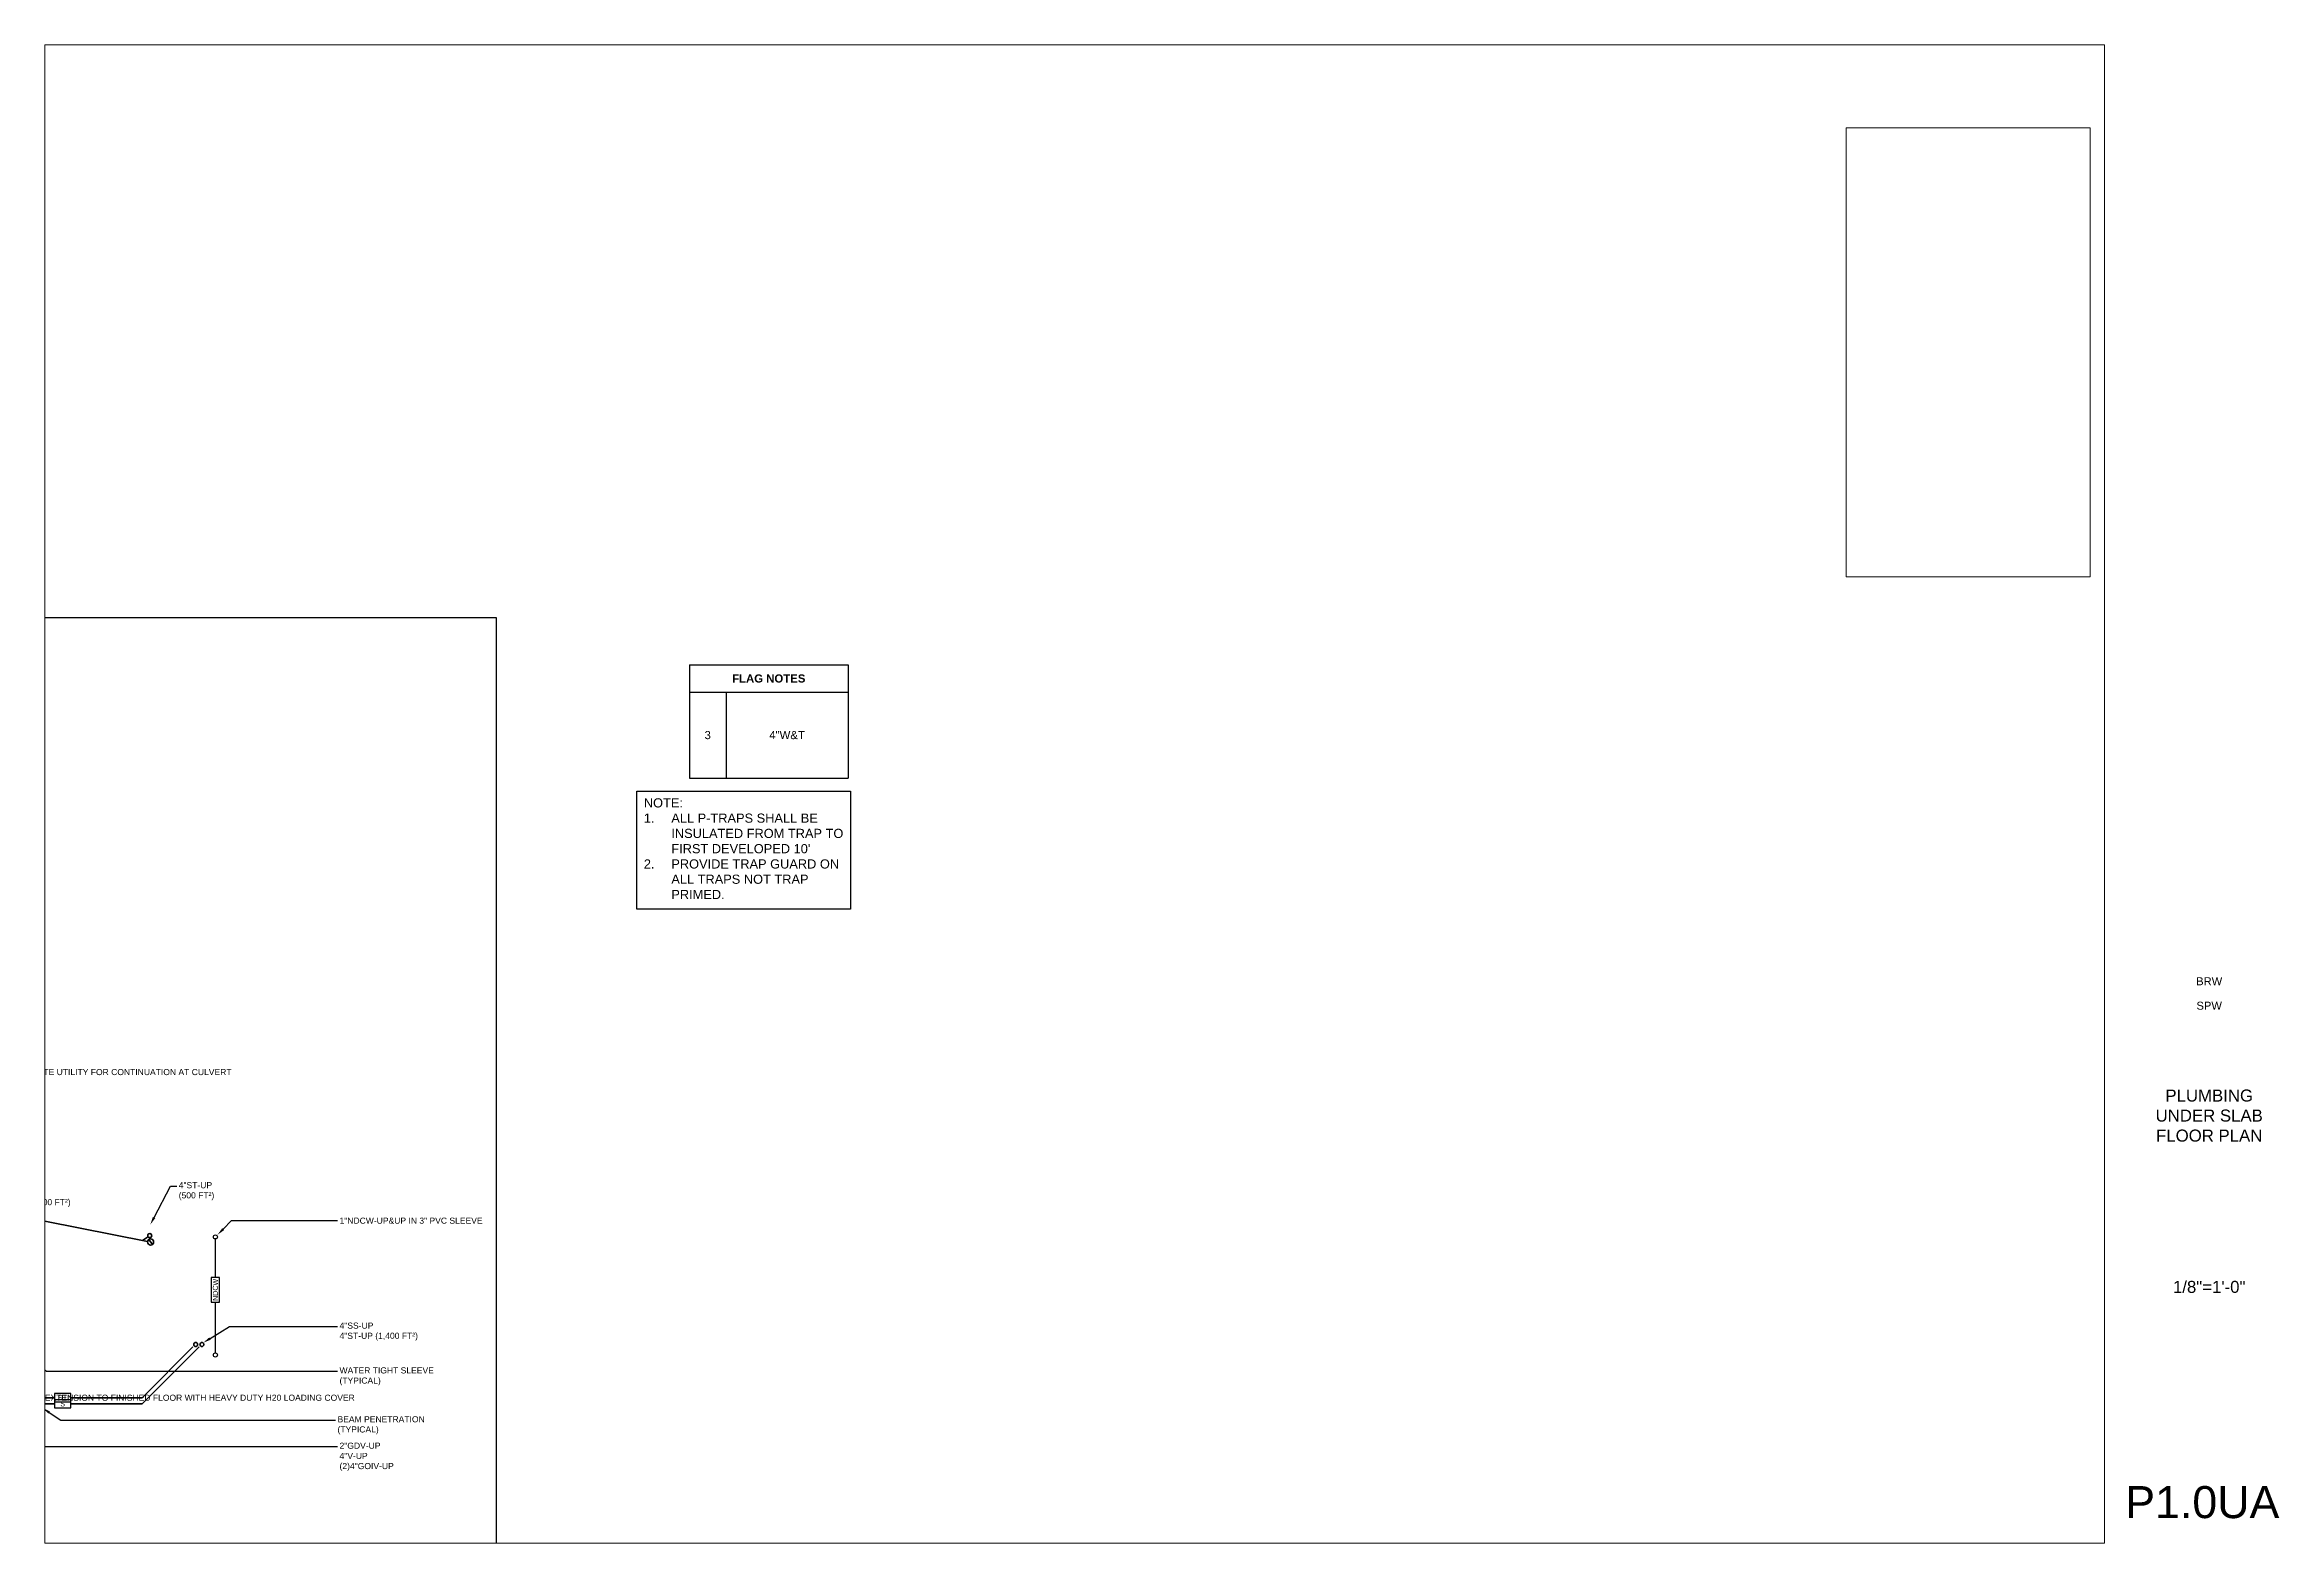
# Paper-space layout 'P1.0UA_24x36' of a CAD drawing. Extents: x 1 to 35.3, y 0.6 to 23.6.
# The model-space entities are those that its viewports show. They can reach past a viewport. Long polylines and large blocks are cut down to what shows.
import ezdxf
from ezdxf import colors
from ezdxf.entities.mleader import LeaderData, LeaderLine
from ezdxf.enums import TextEntityAlignment as Align
from ezdxf.math import Vec2, Vec3

# ---------------------------------------------------------------- set-up
doc = ezdxf.new("R2010")
doc.units = 0
doc.header["$LTSCALE"] = 36
doc.header["$MEASUREMENT"] = 0
doc.linetypes.add('VENT', pattern=[0.3, 0.2, -0.1])
for name, color, linetype in [('0-BORDER-TXT', 2, 'Continuous'), ('G-ANNO-TEXT', 70, 'Continuous'), ('G-ANNO-TEXT @ 96', 70, 'Continuous'), ('P-GD-N', 3, 'Continuous'), ('P-GD-N @ 1 (1)', 3, 'Continuous'), ('P-GD-N @ 1 (2)', 3, 'Continuous'), ('P-GD-N @ 12', 3, 'Continuous'), ('P-GD-N @ 128', 3, 'Continuous'), ('P-GD-N @ 16', 3, 'Continuous'), ('P-GD-N @ 192', 3, 'Continuous'), ('P-GD-N @ 2', 3, 'Continuous'), ('P-GD-N @ 24', 3, 'Continuous'), ('P-GD-N @ 384', 3, 'Continuous'), ('P-GD-N @ 4', 3, 'Continuous'), ('P-GD-N @ 48', 3, 'Continuous'), ('P-GD-N @ 64', 3, 'Continuous'), ('P-GD-N @ 768', 3, 'Continuous'), ('P-GD-N @ 8', 3, 'Continuous'), ('P-GD-N @ 96', 3, 'Continuous'), ('P-GV-N', 3, 'VENT'), ('P-NDCW-N', 4, 'Continuous'), ('P-NDCW-N @ 1 (1)', 4, 'Continuous'), ('P-NDCW-N @ 1 (2)', 4, 'Continuous'), ('P-NDCW-N @ 12', 4, 'Continuous'), ('P-NDCW-N @ 128', 4, 'Continuous'), ('P-NDCW-N @ 16', 4, 'Continuous'), ('P-NDCW-N @ 192', 4, 'Continuous'), ('P-NDCW-N @ 2', 4, 'Continuous'), ('P-NDCW-N @ 24', 4, 'Continuous'), ('P-NDCW-N @ 384', 4, 'Continuous'), ('P-NDCW-N @ 4', 4, 'Continuous'), ('P-NDCW-N @ 48', 4, 'Continuous'), ('P-NDCW-N @ 64', 4, 'Continuous'), ('P-NDCW-N @ 768', 4, 'Continuous'), ('P-NDCW-N @ 8', 4, 'Continuous'), ('P-NDCW-N @ 96', 4, 'Continuous')]:
    doc.layers.add(name, color=color, linetype=linetype)
doc.layers.add('G-Anno-View', color=161, linetype='Continuous', lineweight=18, plot=False)
for name, color, linetype, lineweight in [('P-SAN-N', 6, 'Continuous', 60), ('P-SAN-N @ 1 (1)', 6, 'Continuous', 60), ('P-SAN-N @ 1 (2)', 6, 'Continuous', 60), ('P-SAN-N @ 12', 6, 'Continuous', 60), ('P-SAN-N @ 128', 6, 'Continuous', 60), ('P-SAN-N @ 16', 6, 'Continuous', 60), ('P-SAN-N @ 192', 6, 'Continuous', 60), ('P-SAN-N @ 2', 6, 'Continuous', 60), ('P-SAN-N @ 24', 6, 'Continuous', 60), ('P-SAN-N @ 384', 6, 'Continuous', 60), ('P-SAN-N @ 4', 6, 'Continuous', 60), ('P-SAN-N @ 48', 6, 'Continuous', 60), ('P-SAN-N @ 64', 6, 'Continuous', 60), ('P-SAN-N @ 768', 6, 'Continuous', 60), ('P-SAN-N @ 8', 6, 'Continuous', 60), ('P-SAN-N @ 96', 6, 'Continuous', 60), ('P-STRM-N', 2, 'Continuous', 60), ('P-STRM-N @ 1 (1)', 2, 'Continuous', 60), ('P-STRM-N @ 1 (2)', 2, 'Continuous', 60), ('P-STRM-N @ 12', 2, 'Continuous', 60), ('P-STRM-N @ 128', 2, 'Continuous', 60), ('P-STRM-N @ 16', 2, 'Continuous', 60), ('P-STRM-N @ 192', 2, 'Continuous', 60), ('P-STRM-N @ 2', 2, 'Continuous', 60), ('P-STRM-N @ 24', 2, 'Continuous', 60), ('P-STRM-N @ 384', 2, 'Continuous', 60), ('P-STRM-N @ 4', 2, 'Continuous', 60), ('P-STRM-N @ 48', 2, 'Continuous', 60), ('P-STRM-N @ 64', 2, 'Continuous', 60), ('P-STRM-N @ 768', 2, 'Continuous', 60), ('P-STRM-N @ 8', 2, 'Continuous', 60), ('P-STRM-N @ 96', 2, 'Continuous', 60)]:
    doc.layers.add(name, color=color, linetype=linetype, lineweight=lineweight)
doc.styles.add('Arial', font='arial.ttf')
doc.styles.add('Arial Bold', font='arialbd.ttf')
doc.styles.add('Arial_1', font='arial.ttf', dxfattribs={"height": 0.092206})

psp = doc.layouts.new('P1.0UA_24x36')

# ---------------------------------------------------------------- texts
at = {"layer": '0-BORDER-TXT', "style": 'Arial_1'}
for s, height, p in [('BRW', 0.1228, (34.231, 9.246)), ('SPW', 0.1228, (34.231, 8.871)), ('1/8"=1\'-0"', 0.1844, (34.231, 4.558)), ('P1.0UA', 0.4917, (34.125, 1.25))]:
    psp.add_text(s, height=height, dxfattribs=at).set_placement(p, align=Align.MIDDLE)
at = {"layer": '0-BORDER-TXT', "insert": (34.231, 7.183), "char_height": 0.1844, "width": 2.51547, "attachment_point": 5, "style": 'Arial_1'}
psp.add_mtext('PLUMBING\\PUNDER SLAB \\PFLOOR PLAN', dxfattribs=at)

msp = doc.modelspace()

# ---------------------------------------------------------------- texts
at = {"layer": 'G-ANNO-TEXT', "attachment_point": 1, "style": 'Arial'}
for s, width, insert, char_height in [("NOTE:\\P\\pi-40.5,l40.5,t40.5;1.^IALL P-TRAPS SHALL BE INSULATED FROM TRAP TO FIRST DEVELOPED 10'\\P2.^IPROVIDE TRAP GUARD ON ALL TRAPS NOT TRAP PRIMED. ", 300.041, (627.5, 1619.7), 13.5), ('4"(500 FT²)', 139.2, (-281.2, 1029), 9), ('6"(5,750 FT²)', 184.2, (-332.2, 534), 9)]:
    msp.add_mtext_dynamic_manual_height_columns(s, width=width, gutter_width=45, heights=[0], dxfattribs=dict(at, insert=insert, char_height=char_height))

# ---------------------------------------------------------------- blocks, each defined once
blk = doc.blocks.new('*U6')
blk.add_circle((0, 0), 0.0312)
blk = doc.blocks.new('*U1237')
at = {"layer": 'P-SAN-N @ 1 (1)'}
blk.add_blockref('*U6', (-23.9, 814.7), dxfattribs=at)
at = {"layer": 'P-SAN-N @ 1 (2)'}
blk.add_blockref('*U6', (-23.9, 814.7), dxfattribs=at)
at = {"layer": 'P-SAN-N @ 12', "xscale": 12, "yscale": 12, "zscale": 12}
blk.add_blockref('*U6', (-23.9, 814.7), dxfattribs=at)
at = {"layer": 'P-SAN-N @ 128', "xscale": 128, "yscale": 128, "zscale": 128}
blk.add_blockref('*U6', (-23.9, 814.7), dxfattribs=at)
at = {"layer": 'P-SAN-N @ 16', "xscale": 16, "yscale": 16, "zscale": 16}
blk.add_blockref('*U6', (-23.9, 814.7), dxfattribs=at)
at = {"layer": 'P-SAN-N @ 192', "xscale": 192, "yscale": 192, "zscale": 192}
blk.add_blockref('*U6', (-23.9, 814.7), dxfattribs=at)
at = {"layer": 'P-SAN-N @ 2', "xscale": 2, "yscale": 2, "zscale": 2}
blk.add_blockref('*U6', (-23.9, 814.7), dxfattribs=at)
at = {"layer": 'P-SAN-N @ 24', "xscale": 24, "yscale": 24, "zscale": 24}
blk.add_blockref('*U6', (-23.9, 814.7), dxfattribs=at)
at = {"layer": 'P-SAN-N @ 384', "xscale": 384, "yscale": 384, "zscale": 384}
blk.add_blockref('*U6', (-23.9, 814.7), dxfattribs=at)
at = {"layer": 'P-SAN-N @ 4', "xscale": 4, "yscale": 4, "zscale": 4}
blk.add_blockref('*U6', (-23.9, 814.7), dxfattribs=at)
at = {"layer": 'P-SAN-N @ 48', "xscale": 48, "yscale": 48, "zscale": 48}
blk.add_blockref('*U6', (-23.9, 814.7), dxfattribs=at)
at = {"layer": 'P-SAN-N @ 64', "xscale": 64, "yscale": 64, "zscale": 64}
blk.add_blockref('*U6', (-23.9, 814.7), dxfattribs=at)
at = {"layer": 'P-SAN-N @ 768', "xscale": 768, "yscale": 768, "zscale": 768}
blk.add_blockref('*U6', (-23.9, 814.7), dxfattribs=at)
at = {"layer": 'P-SAN-N @ 8', "xscale": 8, "yscale": 8, "zscale": 8}
blk.add_blockref('*U6', (-23.9, 814.7), dxfattribs=at)
at = {"layer": 'P-SAN-N @ 96', "xscale": 96, "yscale": 96, "zscale": 96}
blk.add_blockref('*U6', (-23.9, 814.7), dxfattribs=at)
blk = doc.blocks.new('*U1238')
at = {"layer": 'P-STRM-N @ 1 (1)'}
blk.add_blockref('*U6', (-32.9, 814.7), dxfattribs=at)
at = {"layer": 'P-STRM-N @ 1 (2)'}
blk.add_blockref('*U6', (-32.9, 814.7), dxfattribs=at)
at = {"layer": 'P-STRM-N @ 12', "xscale": 12, "yscale": 12, "zscale": 12}
blk.add_blockref('*U6', (-32.9, 814.7), dxfattribs=at)
at = {"layer": 'P-STRM-N @ 128', "xscale": 128, "yscale": 128, "zscale": 128}
blk.add_blockref('*U6', (-32.9, 814.7), dxfattribs=at)
at = {"layer": 'P-STRM-N @ 16', "xscale": 16, "yscale": 16, "zscale": 16}
blk.add_blockref('*U6', (-32.9, 814.7), dxfattribs=at)
at = {"layer": 'P-STRM-N @ 192', "xscale": 192, "yscale": 192, "zscale": 192}
blk.add_blockref('*U6', (-32.9, 814.7), dxfattribs=at)
at = {"layer": 'P-STRM-N @ 2', "xscale": 2, "yscale": 2, "zscale": 2}
blk.add_blockref('*U6', (-32.9, 814.7), dxfattribs=at)
at = {"layer": 'P-STRM-N @ 24', "xscale": 24, "yscale": 24, "zscale": 24}
blk.add_blockref('*U6', (-32.9, 814.7), dxfattribs=at)
at = {"layer": 'P-STRM-N @ 384', "xscale": 384, "yscale": 384, "zscale": 384}
blk.add_blockref('*U6', (-32.9, 814.7), dxfattribs=at)
at = {"layer": 'P-STRM-N @ 4', "xscale": 4, "yscale": 4, "zscale": 4}
blk.add_blockref('*U6', (-32.9, 814.7), dxfattribs=at)
at = {"layer": 'P-STRM-N @ 48', "xscale": 48, "yscale": 48, "zscale": 48}
blk.add_blockref('*U6', (-32.9, 814.7), dxfattribs=at)
at = {"layer": 'P-STRM-N @ 64', "xscale": 64, "yscale": 64, "zscale": 64}
blk.add_blockref('*U6', (-32.9, 814.7), dxfattribs=at)
at = {"layer": 'P-STRM-N @ 768', "xscale": 768, "yscale": 768, "zscale": 768}
blk.add_blockref('*U6', (-32.9, 814.7), dxfattribs=at)
at = {"layer": 'P-STRM-N @ 8', "xscale": 8, "yscale": 8, "zscale": 8}
blk.add_blockref('*U6', (-32.9, 814.7), dxfattribs=at)
at = {"layer": 'P-STRM-N @ 96', "xscale": 96, "yscale": 96, "zscale": 96}
blk.add_blockref('*U6', (-32.9, 814.7), dxfattribs=at)
blk = doc.blocks.new('*T65')
at = {"layer": 'G-ANNO-TEXT', "transparency": 16777216}
for p, q in [((0, 0), (234, 0)), ((0, 0), (0, -166.9)), ((234, 0), (234, -166.9)), ((0, -40), (234, -40)), ((54, -40), (54, -166.9)), ((0, -166.9), (234, -166.9))]:
    blk.add_line(p, q, dxfattribs=at)
at = {"layer": 'G-ANNO-TEXT', "transparency": 16777216, "char_height": 12, "attachment_point": 5}
for s, insert, width, style in [('FLAG NOTES', (117, -20), 210, 'Arial Bold'), ('3', (27, -103.4), 30, 'Arial'), ('4"W&T', (144, -103.4), 156, 'Arial')]:
    blk.add_mtext(s, dxfattribs=dict(at, insert=insert, width=width, style=style))
blk = doc.blocks.new('DIAMOND TAG')
blk.add_lwpolyline([(0, -0.153), (0.153, 0), (0, 0.153), (-0.153, 0)], close=True)
at = {"style": 'Arial'}
blk.add_attdef('XXX', text='', height=0.0781, dxfattribs=at).set_placement((0, 0), align=Align.MIDDLE)
blk = doc.blocks.new('*U1344')
at = {"layer": 'P-NDCW-N @ 1 (1)'}
blk.add_blockref('*U6', (62, 1174.2), dxfattribs=at)
at = {"layer": 'P-NDCW-N @ 1 (2)'}
blk.add_blockref('*U6', (62, 1174.2), dxfattribs=at)
at = {"layer": 'P-NDCW-N @ 12', "xscale": 12, "yscale": 12, "zscale": 12}
blk.add_blockref('*U6', (62, 1174.2), dxfattribs=at)
at = {"layer": 'P-NDCW-N @ 128', "xscale": 128, "yscale": 128, "zscale": 128}
blk.add_blockref('*U6', (62, 1174.2), dxfattribs=at)
at = {"layer": 'P-NDCW-N @ 16', "xscale": 16, "yscale": 16, "zscale": 16}
blk.add_blockref('*U6', (62, 1174.2), dxfattribs=at)
at = {"layer": 'P-NDCW-N @ 192', "xscale": 192, "yscale": 192, "zscale": 192}
blk.add_blockref('*U6', (62, 1174.2), dxfattribs=at)
at = {"layer": 'P-NDCW-N @ 2', "xscale": 2, "yscale": 2, "zscale": 2}
blk.add_blockref('*U6', (62, 1174.2), dxfattribs=at)
at = {"layer": 'P-NDCW-N @ 24', "xscale": 24, "yscale": 24, "zscale": 24}
blk.add_blockref('*U6', (62, 1174.2), dxfattribs=at)
at = {"layer": 'P-NDCW-N @ 384', "xscale": 384, "yscale": 384, "zscale": 384}
blk.add_blockref('*U6', (62, 1174.2), dxfattribs=at)
at = {"layer": 'P-NDCW-N @ 4', "xscale": 4, "yscale": 4, "zscale": 4}
blk.add_blockref('*U6', (62, 1174.2), dxfattribs=at)
at = {"layer": 'P-NDCW-N @ 48', "xscale": 48, "yscale": 48, "zscale": 48}
blk.add_blockref('*U6', (62, 1174.2), dxfattribs=at)
at = {"layer": 'P-NDCW-N @ 64', "xscale": 64, "yscale": 64, "zscale": 64}
blk.add_blockref('*U6', (62, 1174.2), dxfattribs=at)
at = {"layer": 'P-NDCW-N @ 768', "xscale": 768, "yscale": 768, "zscale": 768}
blk.add_blockref('*U6', (62, 1174.2), dxfattribs=at)
at = {"layer": 'P-NDCW-N @ 8', "xscale": 8, "yscale": 8, "zscale": 8}
blk.add_blockref('*U6', (62, 1174.2), dxfattribs=at)
at = {"layer": 'P-NDCW-N @ 96', "xscale": 96, "yscale": 96, "zscale": 96}
blk.add_blockref('*U6', (-4, 973.2), dxfattribs=at)
blk = doc.blocks.new('*U1345')
at = {"layer": 'P-NDCW-N @ 1 (1)'}
blk.add_blockref('*U6', (-13, 1012.2), dxfattribs=at)
at = {"layer": 'P-NDCW-N @ 1 (2)'}
blk.add_blockref('*U6', (-13, 1012.2), dxfattribs=at)
at = {"layer": 'P-NDCW-N @ 12', "xscale": 12, "yscale": 12, "zscale": 12}
blk.add_blockref('*U6', (-13, 1012.2), dxfattribs=at)
at = {"layer": 'P-NDCW-N @ 128', "xscale": 128, "yscale": 128, "zscale": 128}
blk.add_blockref('*U6', (-13, 1012.2), dxfattribs=at)
at = {"layer": 'P-NDCW-N @ 16', "xscale": 16, "yscale": 16, "zscale": 16}
blk.add_blockref('*U6', (-13, 1012.2), dxfattribs=at)
at = {"layer": 'P-NDCW-N @ 192', "xscale": 192, "yscale": 192, "zscale": 192}
blk.add_blockref('*U6', (-13, 1012.2), dxfattribs=at)
at = {"layer": 'P-NDCW-N @ 2', "xscale": 2, "yscale": 2, "zscale": 2}
blk.add_blockref('*U6', (-13, 1012.2), dxfattribs=at)
at = {"layer": 'P-NDCW-N @ 24', "xscale": 24, "yscale": 24, "zscale": 24}
blk.add_blockref('*U6', (-13, 1012.2), dxfattribs=at)
at = {"layer": 'P-NDCW-N @ 384', "xscale": 384, "yscale": 384, "zscale": 384}
blk.add_blockref('*U6', (-13, 1012.2), dxfattribs=at)
at = {"layer": 'P-NDCW-N @ 4', "xscale": 4, "yscale": 4, "zscale": 4}
blk.add_blockref('*U6', (-13, 1012.2), dxfattribs=at)
at = {"layer": 'P-NDCW-N @ 48', "xscale": 48, "yscale": 48, "zscale": 48}
blk.add_blockref('*U6', (-13, 1012.2), dxfattribs=at)
at = {"layer": 'P-NDCW-N @ 64', "xscale": 64, "yscale": 64, "zscale": 64}
blk.add_blockref('*U6', (-13, 1012.2), dxfattribs=at)
at = {"layer": 'P-NDCW-N @ 768', "xscale": 768, "yscale": 768, "zscale": 768}
blk.add_blockref('*U6', (-13, 1012.2), dxfattribs=at)
at = {"layer": 'P-NDCW-N @ 8', "xscale": 8, "yscale": 8, "zscale": 8}
blk.add_blockref('*U6', (-13, 1012.2), dxfattribs=at)
at = {"layer": 'P-NDCW-N @ 96', "xscale": 96, "yscale": 96, "zscale": 96}
blk.add_blockref('*U6', (-4, 799.2), dxfattribs=at)
blk = doc.blocks.new('*U66')
at = {"layer": 'DEFPOINTS'}
blk.add_lwpolyline([(-0.1875, -0.0625), (0.1875, -0.0625), (0.1875, 0.0625), (-0.1875, 0.0625)], close=True, dxfattribs=at)
at = {"style": 'Arial'}
blk.add_text('NDCW', height=0.07812, dxfattribs=at).set_placement((0, 0), align=Align.MIDDLE)
blk = doc.blocks.new('*U1346')
at = {"layer": 'P-NDCW-N @ 1 (1)', "rotation": 90}
blk.add_blockref('*U66', (-4, 895.2), dxfattribs=at)
at = {"layer": 'P-NDCW-N @ 1 (2)', "rotation": 90}
blk.add_blockref('*U66', (-4, 895.2), dxfattribs=at)
at = {"layer": 'P-NDCW-N @ 128', "xscale": 128, "yscale": 128, "zscale": 128, "rotation": 90}
blk.add_blockref('*U66', (-4, 895.2), dxfattribs=at)
at = {"layer": 'P-NDCW-N @ 192', "xscale": 192, "yscale": 192, "zscale": 192, "rotation": 90}
blk.add_blockref('*U66', (-4, 895.2), dxfattribs=at)
at = {"layer": 'P-NDCW-N @ 384', "xscale": 384, "yscale": 384, "zscale": 384, "rotation": 90}
blk.add_blockref('*U66', (-4, 895.2), dxfattribs=at)
at = {"layer": 'P-NDCW-N @ 48', "xscale": 48, "yscale": 48, "zscale": 48, "rotation": 90}
blk.add_blockref('*U66', (-4, 895.2), dxfattribs=at)
at = {"layer": 'P-NDCW-N @ 64', "xscale": 64, "yscale": 64, "zscale": 64, "rotation": 90}
blk.add_blockref('*U66', (-4, 895.2), dxfattribs=at)
at = {"layer": 'P-NDCW-N @ 768', "xscale": 768, "yscale": 768, "zscale": 768, "rotation": 90}
blk.add_blockref('*U66', (-4, 895.2), dxfattribs=at)
at = {"layer": 'P-NDCW-N @ 96', "xscale": 96, "yscale": 96, "zscale": 96, "rotation": 90}
blk.add_blockref('*U66', (-4, 895.2), dxfattribs=at)
blk = doc.blocks.new('*U14')
at = {"linetype": 'Continuous'}
blk.add_circle((0, 0), 0.0352, dxfattribs=at)
blk.add_arc((0.0905, 0), 0.0352, 90, 270, dxfattribs=at)
blk = doc.blocks.new('*U1376')
at = {"layer": 'P-GD-N @ 1 (1)', "rotation": 224.9999999999999}
blk.add_blockref('*U14', (-289, 718.2), dxfattribs=at)
at = {"layer": 'P-GD-N @ 1 (2)', "rotation": 224.9999999999999}
blk.add_blockref('*U14', (-289, 718.2), dxfattribs=at)
at = {"layer": 'P-GD-N @ 12', "xscale": 12, "yscale": 12, "zscale": 12, "rotation": 225}
blk.add_blockref('*U14', (-289, 718.2), dxfattribs=at)
at = {"layer": 'P-GD-N @ 128', "xscale": 128, "yscale": 128, "zscale": 128, "rotation": 224.9999999999999}
blk.add_blockref('*U14', (-289, 718.2), dxfattribs=at)
at = {"layer": 'P-GD-N @ 16', "xscale": 16, "yscale": 16, "zscale": 16, "rotation": 224.9999999999999}
blk.add_blockref('*U14', (-289, 718.2), dxfattribs=at)
at = {"layer": 'P-GD-N @ 192', "xscale": 192, "yscale": 192, "zscale": 192, "rotation": 225}
blk.add_blockref('*U14', (-289, 718.2), dxfattribs=at)
at = {"layer": 'P-GD-N @ 2', "xscale": 2, "yscale": 2, "zscale": 2, "rotation": 224.9999999999999}
blk.add_blockref('*U14', (-289, 718.2), dxfattribs=at)
at = {"layer": 'P-GD-N @ 24', "xscale": 24, "yscale": 24, "zscale": 24, "rotation": 225}
blk.add_blockref('*U14', (-289, 718.2), dxfattribs=at)
at = {"layer": 'P-GD-N @ 384', "xscale": 384, "yscale": 384, "zscale": 384, "rotation": 225}
blk.add_blockref('*U14', (-289, 718.2), dxfattribs=at)
at = {"layer": 'P-GD-N @ 4', "xscale": 4, "yscale": 4, "zscale": 4, "rotation": 224.9999999999999}
blk.add_blockref('*U14', (-289, 718.2), dxfattribs=at)
at = {"layer": 'P-GD-N @ 48', "xscale": 48, "yscale": 48, "zscale": 48, "rotation": 225}
blk.add_blockref('*U14', (-289, 718.2), dxfattribs=at)
at = {"layer": 'P-GD-N @ 64', "xscale": 64, "yscale": 64, "zscale": 64, "rotation": 224.9999999999999}
blk.add_blockref('*U14', (-289, 718.2), dxfattribs=at)
at = {"layer": 'P-GD-N @ 768', "xscale": 768, "yscale": 768, "zscale": 768, "rotation": 225}
blk.add_blockref('*U14', (-289, 718.2), dxfattribs=at)
at = {"layer": 'P-GD-N @ 8', "xscale": 8, "yscale": 8, "zscale": 8, "rotation": 224.9999999999999}
blk.add_blockref('*U14', (-289, 718.2), dxfattribs=at)
at = {"layer": 'P-GD-N @ 96', "xscale": 96, "yscale": 96, "zscale": 96, "rotation": 225}
blk.add_blockref('*U14', (-289, 718.2), dxfattribs=at)
blk = doc.blocks.new('*U1403')
at = {"layer": 'P-STRM-N @ 1 (1)'}
blk.add_blockref('*U6', (-100.7, 975.2), dxfattribs=at)
at = {"layer": 'P-STRM-N @ 1 (2)'}
blk.add_blockref('*U6', (-100.7, 975.2), dxfattribs=at)
at = {"layer": 'P-STRM-N @ 12', "xscale": 12, "yscale": 12, "zscale": 12}
blk.add_blockref('*U6', (-100.7, 975.2), dxfattribs=at)
at = {"layer": 'P-STRM-N @ 128', "xscale": 128, "yscale": 128, "zscale": 128}
blk.add_blockref('*U6', (-100.7, 975.2), dxfattribs=at)
at = {"layer": 'P-STRM-N @ 16', "xscale": 16, "yscale": 16, "zscale": 16}
blk.add_blockref('*U6', (-100.7, 975.2), dxfattribs=at)
at = {"layer": 'P-STRM-N @ 192', "xscale": 192, "yscale": 192, "zscale": 192}
blk.add_blockref('*U6', (-100.7, 975.2), dxfattribs=at)
at = {"layer": 'P-STRM-N @ 2', "xscale": 2, "yscale": 2, "zscale": 2}
blk.add_blockref('*U6', (-100.7, 975.2), dxfattribs=at)
at = {"layer": 'P-STRM-N @ 24', "xscale": 24, "yscale": 24, "zscale": 24}
blk.add_blockref('*U6', (-100.7, 975.2), dxfattribs=at)
at = {"layer": 'P-STRM-N @ 384', "xscale": 384, "yscale": 384, "zscale": 384}
blk.add_blockref('*U6', (-100.7, 975.2), dxfattribs=at)
at = {"layer": 'P-STRM-N @ 4', "xscale": 4, "yscale": 4, "zscale": 4}
blk.add_blockref('*U6', (-100.7, 975.2), dxfattribs=at)
at = {"layer": 'P-STRM-N @ 48', "xscale": 48, "yscale": 48, "zscale": 48}
blk.add_blockref('*U6', (-100.7, 975.2), dxfattribs=at)
at = {"layer": 'P-STRM-N @ 64', "xscale": 64, "yscale": 64, "zscale": 64}
blk.add_blockref('*U6', (-100.7, 975.2), dxfattribs=at)
at = {"layer": 'P-STRM-N @ 768', "xscale": 768, "yscale": 768, "zscale": 768}
blk.add_blockref('*U6', (-100.7, 975.2), dxfattribs=at)
at = {"layer": 'P-STRM-N @ 8', "xscale": 8, "yscale": 8, "zscale": 8}
blk.add_blockref('*U6', (-100.7, 975.2), dxfattribs=at)
at = {"layer": 'P-STRM-N @ 96', "xscale": 96, "yscale": 96, "zscale": 96}
blk.add_blockref('*U6', (-100.7, 975.2), dxfattribs=at)
blk = doc.blocks.new('FLOOR CLEAN OUT')
at = {"color": 7, "linetype": 'Continuous'}
blk.add_line((0.034, -0.032), (-0.034, 0.032), dxfattribs=at)
at = {"linetype": 'Continuous'}
blk.add_circle((0, 0), 0.0469, dxfattribs=at)
blk = doc.blocks.new('*U45')
at = {"layer": 'DEFPOINTS'}
blk.add_lwpolyline([(-0.125, -0.0625), (0.125, -0.0625), (0.125, 0.0625), (-0.125, 0.0625)], close=True, dxfattribs=at)
at = {"style": 'Arial'}
blk.add_text('S', height=0.0781, dxfattribs=at).set_placement((0, 0), align=Align.MIDDLE)
blk = doc.blocks.new('*U1420')
at = {"layer": 'P-SAN-N @ 1 (1)', "linetype": 'ByBlock', "lineweight": -2}
blk.add_blockref('*U45', (-229, 727.2), dxfattribs=at)
at = {"layer": 'P-SAN-N @ 1 (2)', "linetype": 'ByBlock', "lineweight": -2}
blk.add_blockref('*U45', (-229, 727.2), dxfattribs=at)
at = {"layer": 'P-SAN-N @ 128', "linetype": 'ByBlock', "lineweight": -2, "xscale": 128, "yscale": 128, "zscale": 128}
blk.add_blockref('*U45', (-229, 727.2), dxfattribs=at)
at = {"layer": 'P-SAN-N @ 192', "linetype": 'ByBlock', "lineweight": -2, "xscale": 192, "yscale": 192, "zscale": 192}
blk.add_blockref('*U45', (-229, 727.2), dxfattribs=at)
at = {"layer": 'P-SAN-N @ 384', "linetype": 'ByBlock', "lineweight": -2, "xscale": 384, "yscale": 384, "zscale": 384}
blk.add_blockref('*U45', (-229, 727.2), dxfattribs=at)
at = {"layer": 'P-SAN-N @ 48', "linetype": 'ByBlock', "lineweight": -2, "xscale": 48, "yscale": 48, "zscale": 48}
blk.add_blockref('*U45', (-229, 727.2), dxfattribs=at)
at = {"layer": 'P-SAN-N @ 64', "linetype": 'ByBlock', "lineweight": -2, "xscale": 64, "yscale": 64, "zscale": 64}
blk.add_blockref('*U45', (-229, 727.2), dxfattribs=at)
at = {"layer": 'P-SAN-N @ 768', "linetype": 'ByBlock', "lineweight": -2, "xscale": 768, "yscale": 768, "zscale": 768}
blk.add_blockref('*U45', (-229, 727.2), dxfattribs=at)
at = {"layer": 'P-SAN-N @ 96', "linetype": 'ByBlock', "lineweight": -2, "xscale": 96, "yscale": 96, "zscale": 96}
blk.add_blockref('*U45', (-229, 727.2), dxfattribs=at)
blk = doc.blocks.new('*U47')
at = {"layer": 'DEFPOINTS'}
blk.add_lwpolyline([(-0.125, -0.0625), (0.125, -0.0625), (0.125, 0.0625), (-0.125, 0.0625)], close=True, dxfattribs=at)
at = {"style": 'Arial'}
blk.add_text('ST', height=0.07812, dxfattribs=at).set_placement((0, 0), align=Align.MIDDLE)
blk = doc.blocks.new('*U1421')
at = {"layer": 'P-STRM-N @ 1 (1)', "linetype": 'ByBlock', "lineweight": -2}
blk.add_blockref('*U47', (-229, 736.2), dxfattribs=at)
at = {"layer": 'P-STRM-N @ 1 (2)', "linetype": 'ByBlock', "lineweight": -2}
blk.add_blockref('*U47', (-229, 736.2), dxfattribs=at)
at = {"layer": 'P-STRM-N @ 128', "linetype": 'ByBlock', "lineweight": -2, "xscale": 128, "yscale": 128, "zscale": 128}
blk.add_blockref('*U47', (-229, 736.2), dxfattribs=at)
at = {"layer": 'P-STRM-N @ 192', "linetype": 'ByBlock', "lineweight": -2, "xscale": 192, "yscale": 192, "zscale": 192}
blk.add_blockref('*U47', (-229, 736.2), dxfattribs=at)
at = {"layer": 'P-STRM-N @ 384', "linetype": 'ByBlock', "lineweight": -2, "xscale": 384, "yscale": 384, "zscale": 384}
blk.add_blockref('*U47', (-229, 736.2), dxfattribs=at)
at = {"layer": 'P-STRM-N @ 48', "linetype": 'ByBlock', "lineweight": -2, "xscale": 48, "yscale": 48, "zscale": 48}
blk.add_blockref('*U47', (-229, 736.2), dxfattribs=at)
at = {"layer": 'P-STRM-N @ 64', "linetype": 'ByBlock', "lineweight": -2, "xscale": 64, "yscale": 64, "zscale": 64}
blk.add_blockref('*U47', (-229, 736.2), dxfattribs=at)
at = {"layer": 'P-STRM-N @ 768', "linetype": 'ByBlock', "lineweight": -2, "xscale": 768, "yscale": 768, "zscale": 768}
blk.add_blockref('*U47', (-229, 736.2), dxfattribs=at)
at = {"layer": 'P-STRM-N @ 96', "linetype": 'ByBlock', "lineweight": -2, "xscale": 96, "yscale": 96, "zscale": 96}
blk.add_blockref('*U47', (-229, 736.2), dxfattribs=at)
blk = doc.blocks.new('A$C75EC5373')
at = {"layer": 'G-ANNO-TEXT'}
for p, q in [((-9, 3), (9, 3)), ((0, 3), (0, 6)), ((9, -3), (-9, -3)), ((0, -3), (0, -6))]:
    blk.add_line(p, q, dxfattribs=at)

# ---------------------------------------------------------------- linework, layer by layer
at = {"layer": 'DEFPOINTS'}
msp.add_lwpolyline([(-2625.7, -346.5), (410.3, -346.5), (410.3, 1885.5), (-2625.7, 1885.5)], close=True, dxfattribs=at)
at = {"layer": 'G-ANNO-TEXT'}
msp.add_lwpolyline([(617, 1630.2), (932, 1630.2), (932, 1456.2), (617, 1456.2)], close=True, dxfattribs=at)
at = {"layer": 'P-NDCW-N'}
for p, q in [((-4, 913.2), (-4, 970.2)), ((-4, 802.2), (-4, 877.2))]:
    msp.add_line(p, q, dxfattribs=at)
at = {"layer": 'P-SAN-N'}
for p, q in [((-112, 727.2), (-28, 811.2)), ((-241, 727.2), (-430, 727.2)), ((-112, 727.2), (-217, 727.2))]:
    msp.add_line(p, q, dxfattribs=at)
at = {"layer": 'P-STRM-N'}
for p, q in [((-103.9, 966.7), (-1259.2, 1194.1)), ((-104.2, 972.9), (-111.3, 968.1)), ((-37, 811.2), (-112, 736.2)), ((-241, 736.2), (-394, 736.2)), ((-112, 736.2), (-217, 736.2))]:
    msp.add_line(p, q, dxfattribs=at)

# ---------------------------------------------------------------- block references
msp.add_blockref('*T65', (694.6, 1816.2))
at = {"layer": 'G-ANNO-TEXT @ 96', "xscale": 96, "yscale": 96, "zscale": 96}
msp.add_blockref('DIAMOND TAG', (-283, 691.2), dxfattribs=at).add_auto_attribs({'XXX': '3'})
at = {"layer": 'P-GD-N'}
msp.add_blockref('*U1376', (0, 0), dxfattribs=at)
at = {"layer": 'P-GV-N'}
for p in [(-268, 736.2), (-268, 727.2)]:
    msp.add_blockref('A$C75EC5373', p, dxfattribs=at)
at = {"layer": 'P-NDCW-N'}
for name in ['*U1344', '*U1346', '*U1345']:
    msp.add_blockref(name, (0, 0), dxfattribs=at)
at = {"layer": 'P-SAN-N'}
for name in ['*U1237', '*U1420']:
    msp.add_blockref(name, (0, 0), dxfattribs=at)
at = {"layer": 'P-STRM-N'}
for name in ['*U1403', '*U1238', '*U1421']:
    msp.add_blockref(name, (0, 0), dxfattribs=at)
at = {"layer": 'P-STRM-N @ 96', "xscale": 96, "yscale": 96, "zscale": 96, "rotation": 168.8636905688182}
msp.add_blockref('FLOOR CLEAN OUT', (-99.5, 965.8), dxfattribs=at)

msp.set_redraw_order([(e.dxf.handle, doc.entitydb.next_handle()) for e in msp.query("TEXT MTEXT ATTDEF DIMENSION ARC_DIMENSION")])  # texts and dimensions are drawn at this point

# ---------------------------------------------------------------- leaders
at = {"layer": 'G-ANNO-TEXT'}
ml = msp.add_multileader_mtext('Standard', dxfattribs=at)
ml.set_content('SEE SITE UTILITY FOR CONTINUATION AT CULVERT', color=256, style='Arial')
ml.set_leader_properties(color=256, linetype='ByLayer', lineweight=-1)
ml.build(insert=Vec2(0, 0))
ml.multileader.update_dxf_attribs({"has_dogleg": 0, "dogleg_length": 0.125, "arrow_head_size": 12, "scale": 96})
ctx = ml.context
ctx.base_point, ctx.scale, ctx.char_height, ctx.arrow_head_size, ctx.landing_gap_size, ctx.plane_origin = Vec3(-1354, 1369.2), 96, 9, 12, 3, Vec3(-1411, 1150.2)
notes = []
notes.append((ctx, [(0, (1, 1, 0), (-1366, 1369.2), (1, 0), 12, [(0, [(-1369.9, 1180.7), (-1375, 1369.2)], 0, [])])]))
ctx.mtext.insert, ctx.mtext.width, ctx.mtext.flow_direction = Vec3(-1351, 1373.7), 178.366, 5
ml = msp.add_multileader_mtext('Standard', dxfattribs=at)
ml.set_content('SEE SITE UTILITY FOR CONTINUATION AT CULVERT', color=256, style='Arial')
ml.set_leader_properties(color=256, linetype='ByLayer', lineweight=-1)
ml.build(insert=Vec2(0, 0))
ml.multileader.update_dxf_attribs({"has_dogleg": 0, "dogleg_length": 0.125, "arrow_head_size": 12, "scale": 96})
ctx = ml.context
ctx.base_point, ctx.scale, ctx.char_height, ctx.arrow_head_size, ctx.landing_gap_size, ctx.plane_origin = Vec3(-301, 1216.2), 96, 9, 12, 3, Vec3(-358, 997.2)
notes.append((ctx, [(0, (1, 1, 0), (-313, 1216.2), (1, 0), 12, [(0, [(-358, 997.2), (-322, 1216.2)], 0, [])])]))
ctx.mtext.insert, ctx.mtext.width, ctx.mtext.flow_direction = Vec3(-298, 1220.7), 178.366, 5
ml = msp.add_multileader_mtext('Standard', dxfattribs=at)
ml.set_content('4"ST-UP\\P(500 FT²)', color=256, style='Arial')
ml.set_leader_properties(color=256, linetype='ByLayer', lineweight=-1)
ml.build(insert=Vec2(0, 0))
ml.multileader.update_dxf_attribs({"has_dogleg": 0, "dogleg_length": 0.125, "arrow_head_size": 12, "scale": 96})
ctx = ml.context
ctx.base_point, ctx.scale, ctx.char_height, ctx.arrow_head_size, ctx.landing_gap_size, ctx.plane_origin = Vec3(-61, 1048.2), 96, 9, 12, 3, Vec3(-94, 1021.2)
notes.append((ctx, [(0, (1, 1, 0), (-73, 1048.2), (1, 0), 12, [(0, [(-100, 991.2), (-70, 1048.2)], 0, [])])]))
ctx.mtext.insert, ctx.mtext.flow_direction = Vec3(-58, 1054), 5
ml = msp.add_multileader_mtext('Standard', dxfattribs=at)
ml.set_content('HEAT TRACE AND INSULATE TRAP PRIMER LINE, TRAP, AND 10 FEET BEYOND', color=256, style='Arial')
ml.set_leader_properties(color=256, linetype='ByLayer', lineweight=-1)
ml.build(insert=Vec2(0, 0))
ml.multileader.update_dxf_attribs({"has_dogleg": 0, "dogleg_length": 0.125, "arrow_head_size": 12, "scale": 96})
ctx = ml.context
ctx.base_point, ctx.scale, ctx.char_height, ctx.arrow_head_size, ctx.landing_gap_size, ctx.plane_origin = Vec3(-2200, 1015.2), 96, 9, 12, 3, Vec3(-2284, 958.2)
notes.append((ctx, [(0, (1, 1, 0), (-2212, 1015.2), (1, 0), 12, [(0, [(-2290, 946.2), (-2251, 1015.2)], 0, [])])]))
ctx.mtext.insert, ctx.mtext.width, ctx.mtext.flow_direction = Vec3(-2197, 1019.7), 185.745, 5
ml = msp.add_multileader_mtext('Standard', dxfattribs=at)
ml.set_content('1"NDCW-UP&UP IN 3" PVC SLEEVE ', color=256, style='Arial')
ml.set_leader_properties(color=256, linetype='ByLayer', lineweight=-1)
ml.build(insert=Vec2(0, 0))
ml.multileader.update_dxf_attribs({"has_dogleg": 0, "dogleg_length": 0.125, "arrow_head_size": 12, "scale": 96})
ctx = ml.context
ctx.base_point, ctx.scale, ctx.char_height, ctx.arrow_head_size, ctx.landing_gap_size, ctx.plane_origin = Vec3(176, 997.2), 96, 9, 12, 3, Vec3(-1, 976.2)
notes.append((ctx, [(0, (1, 1, 0), (164, 997.2), (1, 0), 12, [(0, [(-1, 976.2), (20, 997.2)], 0, [])])]))
ctx.mtext.insert, ctx.mtext.width, ctx.mtext.flow_direction = Vec3(179, 1001.7), 116.834, 5
ml = msp.add_multileader_mtext('Standard', dxfattribs=at)
ml.set_content('WATER TIGHT SLEEVE \\P(TYPICAL)', color=256, style='Arial')
ml.set_leader_properties(color=256, linetype='ByLayer', lineweight=-1)
ml.build(insert=Vec2(0, 0))
ml.multileader.update_dxf_attribs({"has_dogleg": 0, "dogleg_length": 0.125, "arrow_head_size": 12, "scale": 96})
ctx = ml.context
ctx.base_point, ctx.scale, ctx.char_height, ctx.arrow_head_size, ctx.landing_gap_size, ctx.plane_origin = Vec3(176, 775.2), 96, 9, 12, 3, Vec3(-397, 883.2)
notes.append((ctx, [(0, (1, 1, 0), (164, 775.2), (1, 0), 12, [(0, [(-384, 887.3), (-253, 775.2)], 0, [])])]))
ctx.mtext.insert, ctx.mtext.flow_direction = Vec3(179, 781), 5
ml = msp.add_multileader_mtext('Standard', dxfattribs=at)
ml.set_content('4"SS-UP\\P4"ST-UP (1,400 FT²)', color=256, style='Arial')
ml.set_leader_properties(color=256, linetype='ByLayer', lineweight=-1)
ml.build(insert=Vec2(0, 0))
ml.multileader.update_dxf_attribs({"has_dogleg": 0, "dogleg_length": 0.125, "arrow_head_size": 12, "scale": 96})
ctx = ml.context
ctx.base_point, ctx.scale, ctx.char_height, ctx.arrow_head_size, ctx.landing_gap_size, ctx.plane_origin = Vec3(176, 841.2), 96, 9, 12, 3, Vec3(-277, 862.2)
notes.append((ctx, [(0, (1, 1, 0), (164, 841.2), (1, 0), 12, [(0, [(-22, 817.2), (17, 841.2)], 0, [])])]))
ctx.mtext.insert, ctx.mtext.flow_direction = Vec3(179, 847), 5
ml = msp.add_multileader_mtext('Standard', dxfattribs=at)
ml.set_content("INV. EL.\\P27.1'(ST)\\P24.7'(SAN-BW)\\P23.5'(SAN)", color=256, style='Arial')
ml.set_leader_properties(color=256, linetype='ByLayer', lineweight=-1)
ml.build(insert=Vec2(0, 0))
ml.multileader.update_dxf_attribs({"has_dogleg": 0, "dogleg_length": 0.125, "arrow_head_size": 12, "scale": 96})
ctx = ml.context
ctx.base_point, ctx.scale, ctx.char_height, ctx.arrow_head_size, ctx.landing_gap_size, ctx.plane_origin = Vec3(-346, 802.2), 96, 9, 12, 3, Vec3(-394, 802.2)
notes.append((ctx, [(0, (1, 1, 0), (-358, 802.2), (1, 0), 12, [(0, [(-394, 802.2), (-358, 802.2)], 0, [])])]))
ctx.mtext.insert, ctx.mtext.flow_direction = Vec3(-343, 808), 5
ml = msp.add_multileader_mtext('Standard', dxfattribs=at)
ml.set_content("{\\LGT-1} INSTALL IN WATERPROOF 5'X5'X6' DEEP PIT - {\\LGT-1} SHALL BE PROVIDED WITH EXTENSION TO FINISHED FLOOR WITH HEAVY DUTY H20 LOADING COVER", color=256, style='Arial')
ml.set_leader_properties(color=256, linetype='ByLayer', lineweight=-1)
ml.build(insert=Vec2(0, 0))
ml.multileader.update_dxf_attribs({"has_dogleg": 0, "dogleg_length": 0.125, "arrow_head_size": 12, "scale": 96})
ctx = ml.context
ctx.base_point, ctx.scale, ctx.char_height, ctx.arrow_head_size, ctx.landing_gap_size, ctx.plane_origin = Vec3(-772, 736.2), 96, 9, 12, 3, Vec3(-841, 709.2)
notes.append((ctx, [(0, (1, 1, 0), (-784, 736.2), (1, 0), 12, [(0, [(-841, 709.2), (-814, 736.2)], 0, [])])]))
ctx.mtext.insert, ctx.mtext.width, ctx.mtext.flow_direction = Vec3(-769, 740.7), 252.981, 5
ml = msp.add_multileader_mtext('Standard', dxfattribs=at)
ml.set_content('BEAM PENETRATION \\P(TYPICAL) ', color=256, style='Arial')
ml.set_leader_properties(color=256, linetype='ByLayer', lineweight=-1)
ml.build(insert=Vec2(0, 0))
ml.multileader.update_dxf_attribs({"has_dogleg": 0, "dogleg_length": 0.125, "arrow_head_size": 12, "scale": 96})
ctx = ml.context
ctx.base_point, ctx.scale, ctx.char_height, ctx.arrow_head_size, ctx.landing_gap_size, ctx.plane_origin = Vec3(173, 703.2), 96, 9, 12, 3, Vec3(-259, 727.2)
notes.append((ctx, [(0, (1, 1, 0), (161, 703.2), (1, 0), 12, [(0, [(-259, 721.2), (-232, 703.2)], 0, [])])]))
ctx.mtext.insert, ctx.mtext.flow_direction = Vec3(176, 709), 5
ml = msp.add_multileader_mtext('Standard', dxfattribs=at)
ml.set_content('2"GDV-UP\\P4"V-UP\\P(2)4"GOIV-UP', color=256, style='Arial')
ml.set_leader_properties(color=256, linetype='ByLayer', lineweight=-1)
ml.build(insert=Vec2(0, 0))
ml.multileader.update_dxf_attribs({"has_dogleg": 0, "dogleg_length": 0.125, "arrow_head_size": 12, "scale": 96})
ctx = ml.context
ctx.base_point, ctx.scale, ctx.char_height, ctx.arrow_head_size, ctx.landing_gap_size, ctx.plane_origin = Vec3(176, 664.2), 96, 9, 12, 3, Vec3(-553, 595.2)
notes.append((ctx, [(0, (1, 1, 0), (164, 664.2), (1, 0), 12, [(0, [(-556, 622.2), (-484, 664.2)], 0, [])])]))
ctx.mtext.insert, ctx.mtext.flow_direction = Vec3(179, 670), 5
ml = msp.add_multileader_mtext('Standard', dxfattribs=at)
ml.set_content('(2)6"GOIV-UP\\P4"SS-UP', color=256, style='Arial')
ml.set_leader_properties(color=256, linetype='ByLayer', lineweight=-1)
ml.build(insert=Vec2(0, 0))
ml.multileader.update_dxf_attribs({"has_dogleg": 0, "dogleg_length": 0.125, "arrow_head_size": 12, "scale": 96})
ctx = ml.context
ctx.base_point, ctx.scale, ctx.char_height, ctx.arrow_head_size, ctx.landing_gap_size, ctx.plane_origin = Vec3(176, 514.2), 96, 9, 12, 3, Vec3(-562, 496.2)
notes.append((ctx, [(0, (1, 1, 0), (164, 514.2), (1, 0), 12, [(0, [(-550, 496.2), (-532, 514.2)], 0, [])])]))
ctx.mtext.insert, ctx.mtext.flow_direction = Vec3(179, 518.7), 5
for ctx, leaders in notes:
    for number, flags, end, landing, length, lines in leaders:
        leader = LeaderData()
        leader.index, (leader.has_last_leader_line, leader.has_dogleg_vector, leader.attachment_direction) = number, flags
        leader.last_leader_point, leader.dogleg_vector, leader.dogleg_length = Vec3(end), Vec3(landing), length
        for number, points, colour, breaks in lines:
            line = LeaderLine()
            line.index, line.vertices, line.color, line.breaks = number, Vec3.list(points), colors.encode_raw_color(colour), breaks
            leader.lines.append(line)
        ctx.leaders.append(leader)

# ---------------------------------------------------------------- viewports
at = {"layer": 'G-Anno-View'}
vp = psp.add_viewport(center=(16.813, 12.121), size=(31.625, 23.00759), view_center_point=(1262.483, 1625.996), view_height=2208.7282, dxfattribs=at)
vp.frozen_layers = ['P-GD-N @ 1 (1)', 'P-GD-N @ 1 (2)', 'P-GD-N @ 12', 'P-GD-N @ 128', 'P-GD-N @ 16', 'P-GD-N @ 192', 'P-GD-N @ 2', 'P-GD-N @ 24', 'P-GD-N @ 384', 'P-GD-N @ 4', 'P-GD-N @ 48', 'P-GD-N @ 64', 'P-GD-N @ 768', 'P-GD-N @ 8', 'P-NDCW-N @ 1 (1)', 'P-NDCW-N @ 1 (2)', 'P-NDCW-N @ 12', 'P-NDCW-N @ 128', 'P-NDCW-N @ 16', 'P-NDCW-N @ 192', 'P-NDCW-N @ 2', 'P-NDCW-N @ 24', 'P-NDCW-N @ 384', 'P-NDCW-N @ 4', 'P-NDCW-N @ 48', 'P-NDCW-N @ 64', 'P-NDCW-N @ 768', 'P-NDCW-N @ 8', 'P-SAN-N @ 1 (1)', 'P-SAN-N @ 1 (2)', 'P-SAN-N @ 12', 'P-SAN-N @ 128', 'P-SAN-N @ 16', 'P-SAN-N @ 192', 'P-SAN-N @ 2', 'P-SAN-N @ 24', 'P-SAN-N @ 384', 'P-SAN-N @ 4', 'P-SAN-N @ 48', 'P-SAN-N @ 64', 'P-SAN-N @ 768', 'P-SAN-N @ 8', 'P-STRM-N @ 1 (1)', 'P-STRM-N @ 1 (2)', 'P-STRM-N @ 12', 'P-STRM-N @ 128', 'P-STRM-N @ 16', 'P-STRM-N @ 192', 'P-STRM-N @ 2', 'P-STRM-N @ 24', 'P-STRM-N @ 384', 'P-STRM-N @ 4', 'P-STRM-N @ 48', 'P-STRM-N @ 64', 'P-STRM-N @ 768', 'P-STRM-N @ 8']
vp = psp.add_viewport(center=(30.529, 18.903), size=(3.746, 6.8932), view_center_point=(4417.511, 2236.225), view_height=882.3265, status=3, dxfattribs=at)
vp.frozen_layers = ['G-ANNO-TEXT @ 96', 'P-GD-N @ 1 (1)', 'P-GD-N @ 1 (2)', 'P-GD-N @ 12', 'P-GD-N @ 16', 'P-GD-N @ 192', 'P-GD-N @ 2', 'P-GD-N @ 24', 'P-GD-N @ 384', 'P-GD-N @ 4', 'P-GD-N @ 48', 'P-GD-N @ 64', 'P-GD-N @ 768', 'P-GD-N @ 8', 'P-GD-N @ 96', 'P-NDCW-N @ 1 (1)', 'P-NDCW-N @ 1 (2)', 'P-NDCW-N @ 12', 'P-NDCW-N @ 16', 'P-NDCW-N @ 192', 'P-NDCW-N @ 2', 'P-NDCW-N @ 24', 'P-NDCW-N @ 384', 'P-NDCW-N @ 4', 'P-NDCW-N @ 48', 'P-NDCW-N @ 64', 'P-NDCW-N @ 768', 'P-NDCW-N @ 8', 'P-NDCW-N @ 96', 'P-SAN-N @ 1 (1)', 'P-SAN-N @ 1 (2)', 'P-SAN-N @ 12', 'P-SAN-N @ 16', 'P-SAN-N @ 192', 'P-SAN-N @ 2', 'P-SAN-N @ 24', 'P-SAN-N @ 384', 'P-SAN-N @ 4', 'P-SAN-N @ 48', 'P-SAN-N @ 64', 'P-SAN-N @ 768', 'P-SAN-N @ 8', 'P-SAN-N @ 96', 'P-STRM-N @ 1 (1)', 'P-STRM-N @ 1 (2)', 'P-STRM-N @ 12', 'P-STRM-N @ 16', 'P-STRM-N @ 192', 'P-STRM-N @ 2', 'P-STRM-N @ 24', 'P-STRM-N @ 384', 'P-STRM-N @ 4', 'P-STRM-N @ 48', 'P-STRM-N @ 64', 'P-STRM-N @ 768', 'P-STRM-N @ 8', 'P-STRM-N @ 96']

doc.saveas('drawing.dxf')
